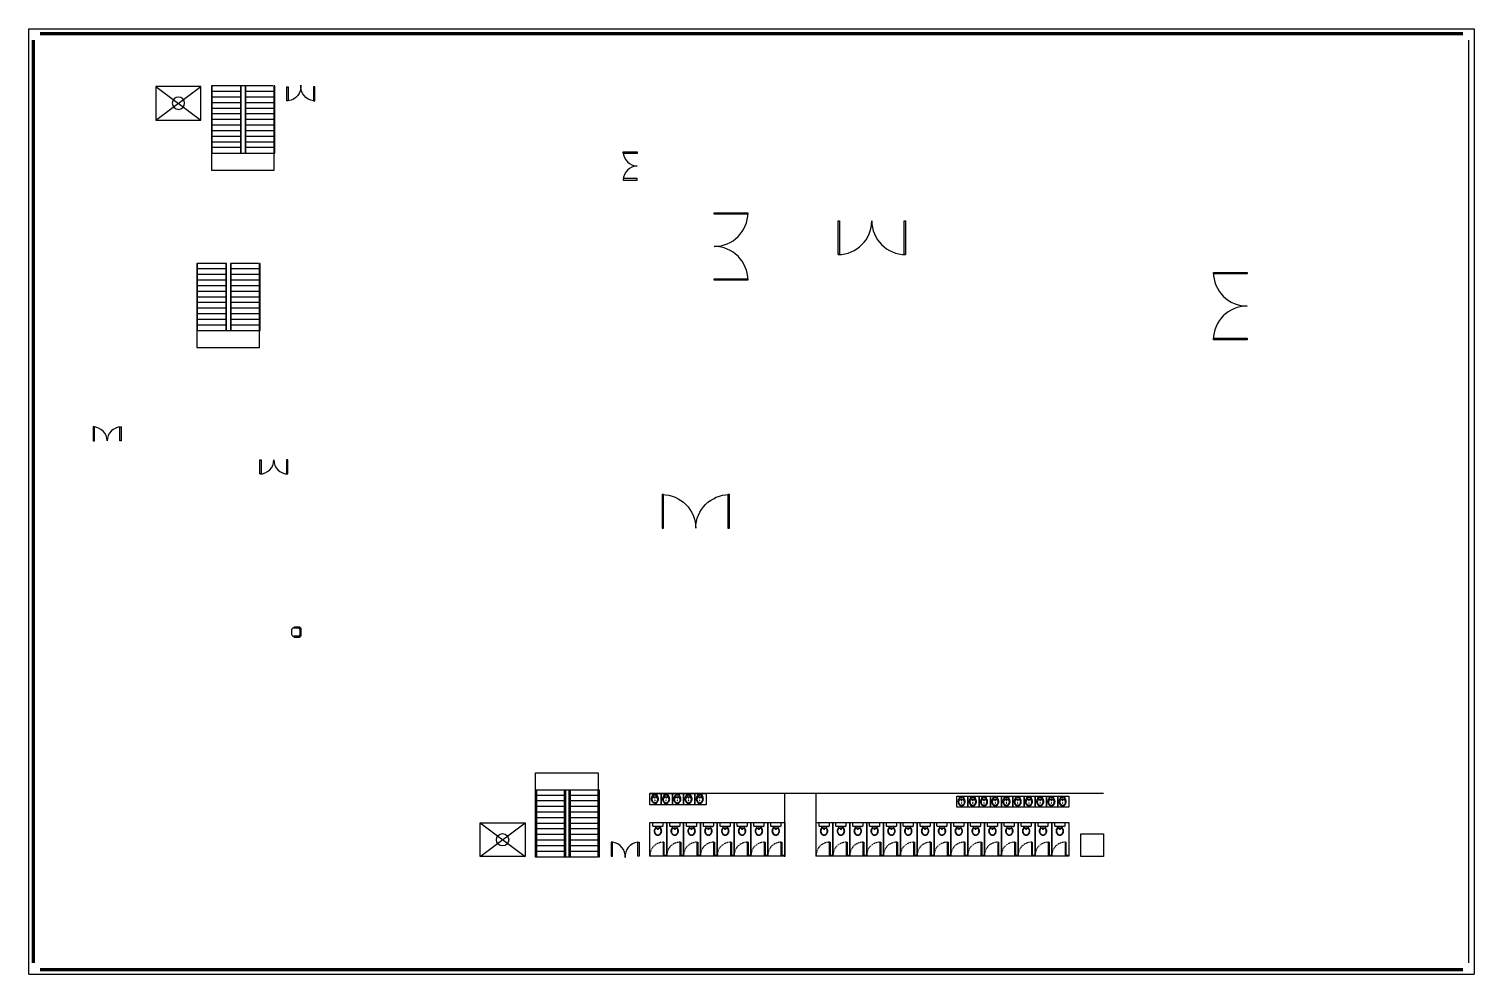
# Model space of a CAD drawing. Header units: feet. Extents: x 200 to 992, y 45 to 257.
# Drawn here: x 734.8 to 992.3, y 45.2 to 213.7 of the extents above; entities that cross this region are included whole.
import ezdxf

# ---------------------------------------------------------------- set-up
doc = ezdxf.new("R2010")
doc.units = ezdxf.units.FT
doc.header["$MEASUREMENT"] = 0
doc.linetypes.add('DASHED', pattern=[0.75, 0.5, -0.25])
for name, color, linetype in [('beampillar', 80, 'Continuous'), ('compound wall', 94, 'Continuous'), ('Cotas', 253, 'Continuous'), ('furniture', 120, 'Continuous'), ('inner walls', 1, 'Continuous'), ('OP-MOB-FIJO', 3, 'Continuous'), ('prep side', 220, 'Continuous'), ('wall', 24, 'Continuous'), ('washrooms', 4, 'Continuous'), ('windows', 241, 'Continuous')]:
    doc.layers.add(name, color=color, linetype=linetype)

# ---------------------------------------------------------------- blocks, each defined once
blk = doc.blocks.new('AS3')
for p, q in [((-0.161, 0.16), (-0.148, 0.148)), ((-0.161, 0.16), (-0.161, 0.16)), ((-0.093, 0.03), (0.093, 0.03)), ((-0.093, 0.03), (0.093, 0.03)), ((0.161, 0.16), (0.148, 0.148))]:
    blk.add_line(p, q)
for centre, radius in [((-0.094, 0.106), 0.0175), ((0, 0.21), 0.021), ((0, 0.065), 0.0175), ((0, 0.368), 0.0125), ((0.094, 0.106), 0.0175)]:
    blk.add_circle(centre, radius)
for centre, radius, start, end in [((0.179, 0.291), 0.365, 163.5541, 180), ((0.179, 0.291), 0.365, 180, 196.4459), ((0.091, 0.317), 0.273, 144.52467, 163.5541), ((0.091, 0.265), 0.273, 196.4459, 202.60404), ((0.179, 0.291), 0.33, 163.5541, 180), ((-0.001, 0.313), 0.152, 188.23782, 351.76218), ((0.221, 0.248), 0.383, 195.15977, 214.66955), ((0.091, 0.317), 0.238, 144.52467, 163.5541), ((0.035, 0.357), 0.205, 120.16666, 144.52467), ((0.035, 0.357), 0.17, 120.16666, 144.52467), ((0, 0.417), 0.135, 90, 120.16666), ((0, 0.417), 0.0996, 90, 120.16666), ((0, 0.417), 0.135, 59.83334, 90), ((0, 0.417), 0.0996, 59.83334, 90), ((-0.035, 0.357), 0.17, 35.47533, 59.83334), ((-0.035, 0.357), 0.205, 35.47533, 59.83334), ((-0.221, 0.248), 0.383, 325.33045, 344.84023), ((-0.091, 0.317), 0.238, 16.4459, 35.47533), ((-0.091, 0.317), 0.273, 16.4459, 35.47533), ((-0.179, 0.291), 0.33, 0, 16.4459), ((-0.091, 0.265), 0.273, 337.39596, 343.5541), ((-0.179, 0.291), 0.365, 0, 16.4459), ((-0.179, 0.291), 0.365, 343.5541, 360)]:
    blk.add_arc(centre, radius, start, end)
blk = doc.blocks.new('WC-P02')
for p, q in [((59, 144), (59, 116)), ((69, 154), (89, 154)), ((69, 106), (89, 106)), ((99, 144), (99, 116))]:
    blk.add_line(p, q)
blk.add_lwpolyline([(-161, 475, 0.414214), (-191, 445), (-191, 295, 0.414214), (-161, 265), (319, 265, 0.414214), (349, 295), (349, 445, 0.414214), (319, 475)], format="xyb", close=True)
blk.add_lwpolyline([(-133, 265), (-133, 259), (-145, 259), (-147, 261), (-149, 262), (-151, 262), (-159, 262), (-159, 265)])
for points in [[(-21, 265), (-91, 121, 0.010294), (-94, 111, 0.077224), (-109, 15, 0.077224), (-94, -81, 0.087), (-54, -158, 0.105687), (9, -212, 0.124183), (79, -230, 0.124183), (148, -212, 0.105687), (212, -158, 0.087), (252, -81, 0.077224), (267, 15, 0.077224), (252, 111, 0.010294), (248, 121), (179, 265)], [(-83, 15, 0.077224), (-70, -74, 0.087), (-34, -142, 0.105687), (22, -189, 0.124183), (79, -204, 0.124183), (136, -189, 0.105687), (191, -142, 0.087), (227, -74, 0.077224), (241, 15, 0.077224), (227, 103, 0.018244), (221, 118, 0.018244)], [(-64, 118, 0.018244), (-70, 103, 0.077224), (-83, 15, 0.077224)]]:
    blk.add_lwpolyline(points, format="xyb")
for centre in [(-1, 250), (159, 250)]:
    blk.add_circle(centre, 4)
for centre, radius, start, end in [((78, 25), 170, 32.98447, 146.79276), ((69, 144), 10, 90, 180), ((69, 116), 10, 180, 270), ((89, 144), 10, 0, 90), ((89, 116), 10, 270, 360)]:
    blk.add_arc(centre, radius, start, end)
blk = doc.blocks.new('*U60')
at = {"layer": 'Cotas'}
for p, q in [((1.5, -2.98), (1, -2.98)), ((1.5, -2.84), (1.01, -2.84))]:
    blk.add_line(p, q, dxfattribs=at)
blk.add_lwpolyline([(1, -2.98), (0.9, -2.98), (0.9, -0.48), (1, -0.48)], close=True, dxfattribs=at)
at = {"layer": 'Cotas', "linetype": 'DASHED', "ltscale": 0.25}
blk.add_arc((0.84, -2.82), 2.34, 88.4173, 185.0331, dxfattribs=at)
at = {"layer": 'prep side', "linetype": 'ByBlock'}
blk.add_lwpolyline([(1.5, 3.02), (1.5, -2.98), (-1.5, -2.98), (-1.5, 3.02)], close=True, dxfattribs=at)
at = {"layer": 'OP-MOB-FIJO', "xscale": -0.003281818591755336, "yscale": 0.003281818591755336, "zscale": 0.003281818591755336}
blk.add_blockref('WC-P02', (0.17, 1.47), dxfattribs=at)
blk = doc.blocks.new('*U61')
at = {"layer": 'prep side', "color": 0, "linetype": 'ByBlock', "lineweight": -2, "transparency": 16777216}
for p in [(0, 0), (3, 0), (6, 0), (9, 0), (12, 0), (15, 0), (18, 0), (21, 0)]:
    blk.add_blockref('*U60', p, dxfattribs=at)
blk = doc.blocks.new('*U62')
at = {"layer": 'Cotas'}
for p, q in [((1.5, -2.98), (1, -2.98)), ((1.5, -2.84), (1.01, -2.84))]:
    blk.add_line(p, q, dxfattribs=at)
blk.add_lwpolyline([(1, -2.98), (0.9, -2.98), (0.9, -0.48), (1, -0.48)], close=True, dxfattribs=at)
at = {"layer": 'Cotas', "linetype": 'DASHED', "ltscale": 0.25}
blk.add_arc((0.84, -2.82), 2.34, 88.4173, 185.0331, dxfattribs=at)
at = {"layer": 'prep side', "linetype": 'ByBlock'}
blk.add_lwpolyline([(1.5, 3.02), (1.5, -2.98), (-1.5, -2.98), (-1.5, 3.02)], close=True, dxfattribs=at)
at = {"layer": 'OP-MOB-FIJO', "xscale": -0.003281818591755336, "yscale": 0.003281818591755336, "zscale": 0.003281818591755336}
blk.add_blockref('WC-P02', (0.17, 1.47), dxfattribs=at)
blk = doc.blocks.new('*U63')
at = {"layer": 'prep side', "color": 0, "linetype": 'ByBlock', "lineweight": -2, "transparency": 16777216}
for p in [(0, 0), (3, 0), (6, 0), (9, 0), (12, 0), (15, 0), (18, 0), (21, 0), (24, 0), (27, 0), (30, 0), (33, 0), (36, 0), (39, 0), (42, 0)]:
    blk.add_blockref('*U62', p, dxfattribs=at)
blk = doc.blocks.new('double door')
for points in [[(412.89, 105.86), (412.89, 106.11), (415.39, 106.11), (415.39, 105.86)], [(412.89, 101.36), (412.89, 101.11), (415.39, 101.11), (415.39, 101.36)]]:
    blk.add_lwpolyline(points, close=True)
for centre, start, end in [((415.39, 106.11), 185.7106, 275.7106), ((415.39, 101.11), 84.2894, 174.2894)]:
    blk.add_arc(centre, 2.51, start, end)
blk = doc.blocks.new('lipht')
at = {"layer": 'prep side', "linetype": 'ByBlock'}
for p, q in [((373.62, 198.1), (381.62, 192.1)), ((373.62, 192.1), (381.62, 198.1))]:
    blk.add_line(p, q, dxfattribs=at)
blk.add_lwpolyline([(373.62, 198.1), (381.62, 198.1), (381.62, 192.1), (373.62, 192.1)], close=True, dxfattribs=at)
blk.add_circle((377.62, 195.1), 1.09, dxfattribs=at)
blk = doc.blocks.new('stairs')
for p, q in [((400.1, 100.9), (415.1, 100.9)), ((400.1, 89.9), (400.1, 100.9)), ((401.1, 95.73), (401.1, 100.73)), ((402.1, 95.73), (402.1, 100.73)), ((403.1, 95.73), (403.1, 100.73)), ((404.1, 95.73), (404.1, 100.73)), ((405.1, 95.73), (405.1, 100.73)), ((406.1, 95.73), (406.1, 100.73)), ((407.1, 95.73), (407.1, 100.73)), ((408.1, 95.73), (408.1, 100.73)), ((409.1, 95.73), (409.1, 100.73)), ((410.1, 95.73), (410.1, 100.73)), ((411.1, 95.73), (411.1, 100.73)), ((412.1, 100.73), (412.1, 89.73)), ((415.1, 100.9), (415.1, 89.73)), ((400.1, 95.73), (412.1, 95.73)), ((412.1, 94.73), (400.1, 94.73)), ((401.1, 89.73), (401.1, 94.73)), ((402.1, 89.73), (402.1, 94.73)), ((403.1, 89.73), (403.1, 94.73)), ((404.1, 89.73), (404.1, 94.73)), ((405.1, 89.73), (405.1, 94.73)), ((406.1, 89.73), (406.1, 94.73)), ((407.1, 89.73), (407.1, 94.73)), ((408.1, 89.73), (408.1, 94.73)), ((409.1, 89.73), (409.1, 94.73)), ((410.1, 89.73), (410.1, 94.73)), ((411.1, 89.73), (411.1, 94.73)), ((415.1, 89.73), (400.1, 89.73))]:
    blk.add_line(p, q)
for points in [[(400.1, 100.9), (412.1, 100.9), (412.1, 100.73), (400.1, 100.73)], [(400.1, 95.73), (412.1, 95.73), (412.1, 95.57), (400.1, 95.57)], [(400.1, 94.9), (412.1, 94.9), (412.1, 94.73), (400.1, 94.73)], [(400.1, 89.73), (412.1, 89.73), (412.1, 89.57), (400.1, 89.57)]]:
    blk.add_lwpolyline(points, close=True)
blk = doc.blocks.new('12door')
at = {"layer": 'prep side'}
for points in [[(3437.49, 2668.25), (3437.49, 2662.25), (3437.24, 2662.25), (3437.24, 2668.25)], [(3448.99, 2662.25), (3448.99, 2668.25), (3449.24, 2668.25), (3449.24, 2662.25)]]:
    blk.add_lwpolyline(points, close=True, dxfattribs=at)
for centre, start, end in [((3437.24, 2668.25), 270, 360), ((3449.24, 2668.25), 180, 270)]:
    blk.add_arc(centre, 6, start, end, dxfattribs=at)

msp = doc.modelspace()

# ---------------------------------------------------------------- linework, layer by layer
for p, q in [((764.71894, 171.92132), (764.71894, 156.92132)), ((770.05214, 171.92132), (764.71894, 171.92132)), ((769.88554, 170.92132), (764.88554, 170.92132)), ((769.88554, 171.92132), (769.88554, 159.92132)), ((775.71894, 171.92132), (770.71894, 171.92132)), ((770.88554, 159.92132), (770.88554, 171.92132)), ((775.88554, 170.92132), (770.88554, 170.92132)), ((775.88554, 156.92132), (775.88554, 171.92132)), ((769.88554, 169.92132), (764.88554, 169.92132)), ((769.88554, 168.92132), (764.88554, 168.92132)), ((769.88554, 167.92132), (764.88554, 167.92132)), ((775.88554, 169.92132), (770.88554, 169.92132)), ((775.88554, 168.92132), (770.88554, 168.92132)), ((775.88554, 167.92132), (770.88554, 167.92132)), ((769.88554, 166.92132), (764.88554, 166.92132)), ((769.88554, 165.92132), (764.88554, 165.92132)), ((769.88554, 164.92132), (764.88554, 164.92132)), ((775.88554, 166.92132), (770.88554, 166.92132)), ((775.88554, 165.92132), (770.88554, 165.92132)), ((775.88554, 164.92132), (770.88554, 164.92132)), ((769.88554, 163.92132), (764.88554, 163.92132)), ((769.88554, 162.92132), (764.88554, 162.92132)), ((775.88554, 163.92132), (770.88554, 163.92132)), ((775.88554, 162.92132), (770.88554, 162.92132)), ((769.88554, 161.92132), (764.88554, 161.92132)), ((769.88554, 160.92132), (764.88554, 160.92132)), ((764.88554, 159.92132), (775.88554, 159.92132)), ((775.88554, 161.92132), (770.88554, 161.92132)), ((775.88554, 160.92132), (770.88554, 160.92132)), ((764.71894, 156.92132), (775.88554, 156.92132)), ((926.27434, 77.40196), (845.47859, 77.38311))]:
    msp.add_line(p, q)
for points in [[(840.72465, 191.52706), (840.72465, 191.77706), (843.22465, 191.77706), (843.22465, 191.52706)], [(840.72465, 187.02706), (840.72465, 186.77706), (843.22465, 186.77706), (843.22465, 187.02706)], [(764.71894, 171.92132), (764.71894, 159.92132), (764.88554, 159.92132), (764.88554, 171.92132)], [(769.88554, 171.92132), (769.88554, 159.92132), (770.05214, 159.92132), (770.05214, 171.92132)], [(770.71894, 171.92132), (770.71894, 159.92132), (770.88554, 159.92132), (770.88554, 171.92132)], [(775.88554, 171.92132), (775.88554, 159.92132), (776.05214, 159.92132), (776.05214, 171.92132)]]:
    msp.add_lwpolyline(points, close=True)
at = {"layer": 'beampillar', "linetype": 'ByBlock'}
for points in [[(845.47859, 77.38311), (847.47859, 77.38311), (847.47859, 75.38311), (845.47859, 75.38311)], [(847.47859, 77.38311), (849.47859, 77.38311), (849.47859, 75.38311), (847.47859, 75.38311)], [(849.47859, 77.38311), (851.47859, 77.38311), (851.47859, 75.38311), (849.47859, 75.38311)], [(851.47859, 77.38311), (853.47859, 77.38311), (853.47859, 75.38311), (851.47859, 75.38311)], [(853.47859, 77.38311), (855.47859, 77.38311), (855.47859, 75.38311), (853.47859, 75.38311)], [(900.12158, 76.9353), (902.12158, 76.9353), (902.12158, 74.9353), (900.12158, 74.9353)], [(902.12158, 76.9353), (904.12158, 76.9353), (904.12158, 74.9353), (902.12158, 74.9353)], [(904.12158, 76.9353), (906.12158, 76.9353), (906.12158, 74.9353), (904.12158, 74.9353)], [(906.12158, 76.9353), (908.12158, 76.9353), (908.12158, 74.9353), (906.12158, 74.9353)], [(908.12158, 76.9353), (910.12158, 76.9353), (910.12158, 74.9353), (908.12158, 74.9353)], [(910.12158, 76.9353), (912.12158, 76.9353), (912.12158, 74.9353), (910.12158, 74.9353)], [(912.12158, 76.9353), (914.12158, 76.9353), (914.12158, 74.9353), (912.12158, 74.9353)], [(914.12158, 76.9353), (916.12158, 76.9353), (916.12158, 74.9353), (914.12158, 74.9353)], [(916.12158, 76.9353), (918.12158, 76.9353), (918.12158, 74.9353), (916.12158, 74.9353)], [(918.12158, 76.9353), (920.12158, 76.9353), (920.12158, 74.9353), (918.12158, 74.9353)], [(922.26655, 70.18577), (926.26655, 70.18577), (926.26655, 66.18577), (922.26655, 66.18577)]]:
    msp.add_lwpolyline(points, close=True, dxfattribs=at)
at = {"layer": 'compound wall', "linetype": 'ByBlock'}
for centre, start, end in [((843.22465, 191.77706), 180, 270), ((843.22465, 186.77706), 90, 180)]:
    msp.add_arc(centre, 2.5, start, end, dxfattribs=at)
at = {"layer": 'furniture'}
for points in [[(781.63768, 106.53078), (781.63768, 105.82528)], [(783.03208, 106.90428), (782.01118, 106.90428)], [(783.03208, 106.90428), (782.05268, 106.90428)], [(782.15228, 107.10348), (783.03208, 107.10348)], [(783.13168, 106.80468), (783.13168, 105.55138)], [(783.13168, 105.55138), (783.13168, 106.80468)], [(783.33088, 105.55138), (783.33088, 106.80468)], [(782.01118, 105.45178), (783.03208, 105.45178)], [(783.03208, 105.45178), (782.05268, 105.45178)], [(782.15228, 105.25258), (783.03208, 105.25258)]]:
    msp.add_lwpolyline(points, dxfattribs=at)
for centre, radius, start, end in [((782.01118, 106.53078), 0.3735, 90, 180), ((782.01118, 105.82528), 0.3735, 180, 270), ((782.15228, 107.00388), 0.0996, 90, 270), ((782.89166, 106.66426), 0.24002, 0, 90), ((782.89166, 105.6918), 0.24002, 270, 0), ((783.03208, 107.00388), 0.0996, 270, 90), ((783.23128, 106.80468), 0.0996, 0, 180), ((782.15228, 105.35218), 0.0996, 90, 270), ((783.03208, 105.35218), 0.0996, 270, 90), ((783.23128, 105.55138), 0.0996, 180, 0)]:
    msp.add_arc(centre, radius, start, end, dxfattribs=at)
at = {"layer": 'inner walls'}
for points in [[(746.51435, 142.74983), (746.26435, 142.74983), (746.26435, 140.24983), (746.51435, 140.24983)], [(751.01435, 142.74983), (751.26435, 142.74983), (751.26435, 140.24983), (751.01435, 140.24983)], [(776.20877, 134.36929), (775.95877, 134.36929), (775.95877, 136.86929), (776.20877, 136.86929)], [(780.70877, 134.36929), (780.95877, 134.36929), (780.95877, 136.86929), (780.70877, 136.86929)]]:
    msp.add_lwpolyline(points, close=True, dxfattribs=at)
at = {"layer": 'inner walls', "linetype": 'ByBlock'}
for centre, start, end in [((746.26435, 140.24983), 0, 90), ((751.26435, 140.24983), 90, 180), ((775.95877, 136.86929), 270, 0), ((780.95877, 136.86929), 180, 270)]:
    msp.add_arc(centre, 2.5, start, end, dxfattribs=at)
at = {"layer": 'prep side', "linetype": 'ByBlock'}
for p, q in [((869.47904, 66.11626), (869.47904, 77.34178)), ((875.08858, 72.2076), (875.08858, 77.40196))]:
    msp.add_line(p, q, dxfattribs=at)
at = {"layer": 'wall', "linetype": 'ByBlock'}
for p, q in [((734.829, 45.19807), (734.829, 213.72503)), ((734.829, 213.72503), (992.30235, 213.72503)), ((992.30235, 213.72503), (992.30235, 45.19807)), ((735.829, 47.19807), (735.829, 211.72503)), ((736.829, 212.72503), (990.30235, 212.72503)), ((991.30235, 211.72503), (991.30235, 47.19807)), ((734.829, 45.19807), (992.30235, 45.19807)), ((736.829, 46.19807), (990.30235, 46.19807))]:
    msp.add_line(p, q, dxfattribs=at)
at = {"layer": 'windows', "linetype": 'ByBlock'}
for p, q in [((735.489, 47.19807), (735.489, 211.72503)), ((735.619, 47.19807), (735.619, 211.72503)), ((736.829, 213.06503), (990.30235, 213.06503)), ((736.829, 212.93503), (990.30235, 212.93503)), ((736.829, 45.98807), (990.30235, 45.98807)), ((736.829, 45.85807), (990.30235, 45.85807))]:
    msp.add_line(p, q, dxfattribs=at)

# ---------------------------------------------------------------- block references
at = {"layer": 'prep side', "linetype": 'ByBlock', "xscale": -1}
for name, p, rotation in [('lipht', (383.84628, 395.56648), 180), ('stairs', (868.23516, 603.65452), 90), ('double door', (679.67449, -211.97335), 270)]:
    msp.add_blockref(name, p, dxfattribs=dict(at, rotation=rotation))
at = {"layer": 'prep side', "linetype": 'ByBlock'}
for name, p, rotation in [('stairs', (925.997, -334.02767), 90), ('double door', (737.43632, 481.6002), 270)]:
    msp.add_blockref(name, p, dxfattribs=dict(at, rotation=rotation))
for name, p in [('lipht', (441.60811, -125.93963)), ('*U61', (846.97518, 69.18142)), ('*U63', (876.58406, 69.18487))]:
    msp.add_blockref(name, p, dxfattribs=at)
at = {"layer": 'washrooms', "xscale": -3.14700811838211, "yscale": 3.14700811838211, "zscale": 3.14700811838211, "rotation": 180}
for p in [(846.34985, 77.3259), (848.34985, 77.3259), (850.34985, 77.3259), (852.34985, 77.3259), (854.34985, 77.3259), (900.99284, 76.87809), (902.99284, 76.87809), (904.99284, 76.87809), (906.99284, 76.87809), (908.99284, 76.87809), (910.99284, 76.87809), (912.99284, 76.87809), (914.99284, 76.87809), (916.99284, 76.87809), (918.99284, 76.87809)]:
    msp.add_blockref('AS3', p, dxfattribs=at)
at = {"layer": 'windows'}
for p, rotation in [((3525.1728, -3268.30668), 90), ((-1716.39436, 3607.55101), 270)]:
    msp.add_blockref('12door', p, dxfattribs=dict(at, rotation=rotation))
msp.add_blockref('12door', (-2558.24323, -2488.7542), dxfattribs=at)
at = {"layer": 'windows', "xscale": -1, "rotation": 180}
msp.add_blockref('12door', (-2589.61129, 2792.93524), dxfattribs=at)

doc.saveas('drawing.dxf')
